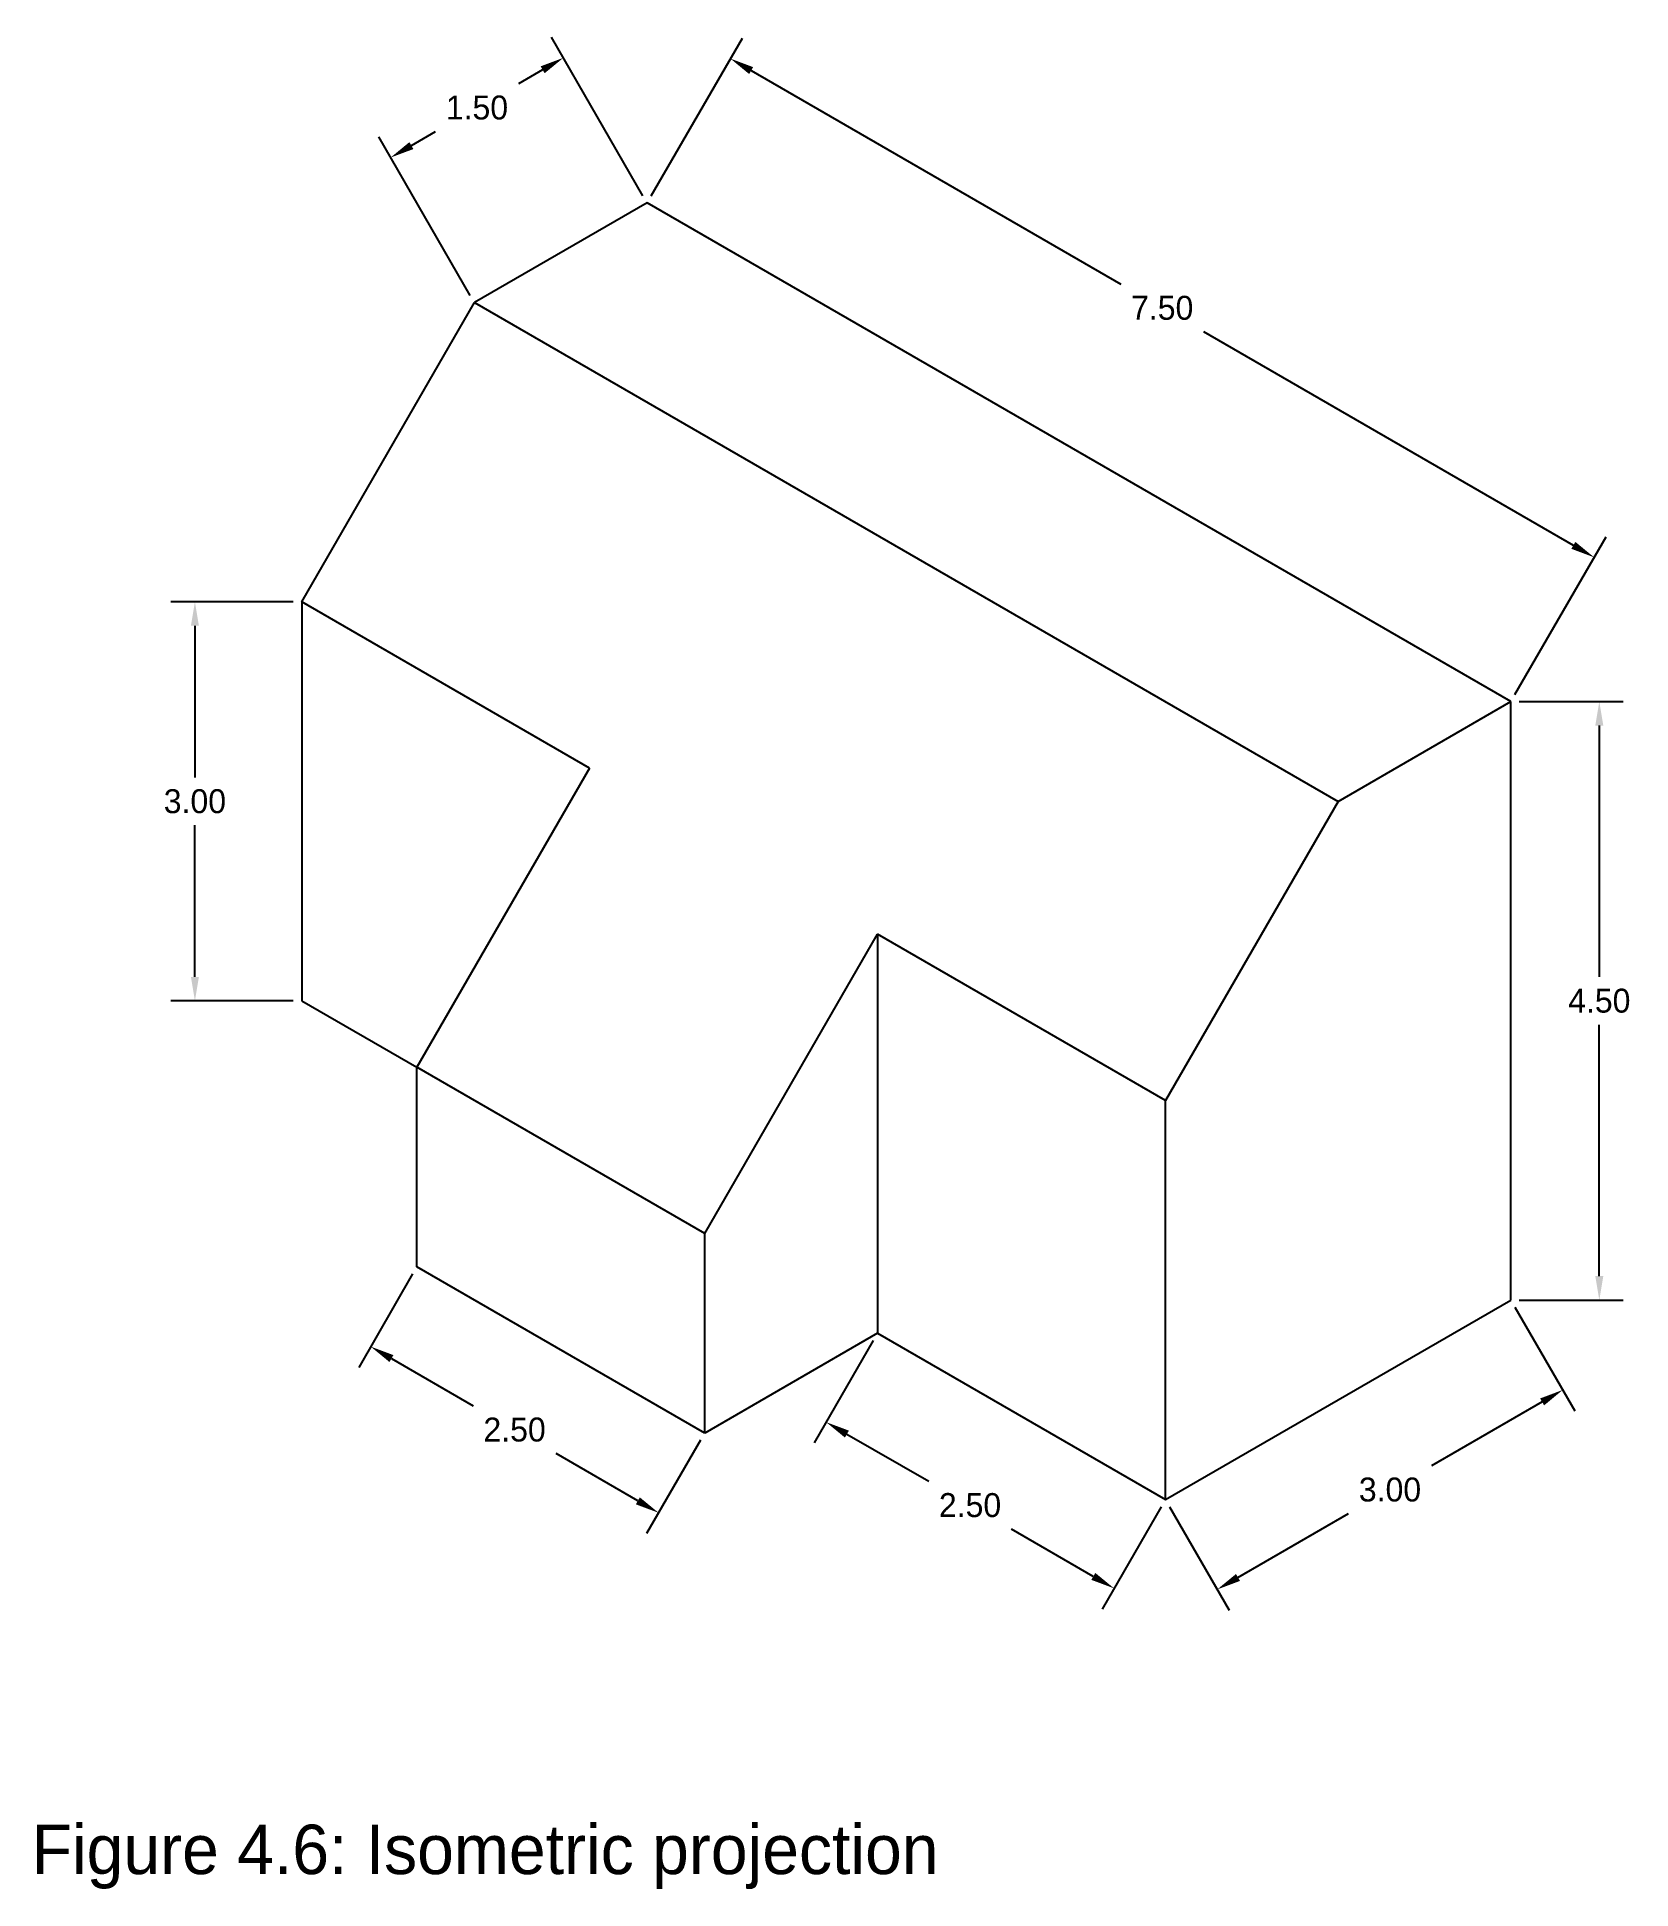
# Model space of a CAD drawing. Header units: inches. Extents: x 21.7 to 69.9, y -1.6 to 79.4.
# Drawn here: x 56.96 to 68.95, y -1.62 to 12.3 of the extents above; entities that cross this region are included whole.
import ezdxf

# ---------------------------------------------------------------- set-up
doc = ezdxf.new("R2010")
doc.units = ezdxf.units.IN
doc.header["$MEASUREMENT"] = 0
doc.dimstyles.get("Standard").update_dxf_attribs({"dimtxt": 0.18, "dimasz": 0.18, "dimexe": 0.18, "dimexo": 0.0625, "dimgap": 0.09, "dimtad": 0, "dimtih": 1, "dimtoh": 1, "dimzin": 0, "dimdsep": 46, "dimtxsty": 'Standard', "dimcen": 0.09, "dimadec": 0, "dimazin": 0, "dimtfac": 1, "dimtofl": 0, "dimtmove": 0, "dimatfit": 3, "dimfxl": 1, "dimtolj": 1, "dimtzin": 0, "dimarcsym": 0})

msp = doc.modelspace()

# ---------------------------------------------------------------- texts
at = {"insert": (56.919, -1.14), "char_height": 0.37151, "width": 25.3974, "attachment_point": 1}
msp.add_mtext('Figure 4.6: Isometric projection', dxfattribs=at)

# ---------------------------------------------------------------- blocks, each defined once
blk = doc.blocks.new('*D46')
at = {"color": 0, "lineweight": -2}
for p, q in [((61.579, 11.109), (62.264, 12.295)), ((62.33, 12.05), (65.109, 10.445)), ((68.513, 8.48), (65.733, 10.085)), ((68.074, 7.359), (68.759, 8.545))]:
    blk.add_line(p, q, dxfattribs=at)
at = {"color": 0}
for points in [[(62.345, 12.076), (62.315, 12.024), (62.174, 12.14)], [(68.528, 8.506), (68.498, 8.454), (68.669, 8.39)]]:
    blk.add_solid(points, dxfattribs=at)
at = {"layer": 'Defpoints', "color": 0}
for p in [(61.548, 11.055), (68.669, 8.39), (68.043, 7.305)]:
    blk.add_point(p, dxfattribs=at)
at = {"color": 0, "insert": (65.421, 10.265), "char_height": 0.18, "attachment_point": 5}
blk.add_mtext('\\A1;7.50', dxfattribs=at)
blk = doc.blocks.new('*D47')
at = {"color": 0, "lineweight": -2}
for p, q in [((61.516, 11.109), (60.828, 12.302)), ((60.762, 12.056), (60.58, 11.951)), ((59.775, 11.486), (59.956, 11.591)), ((60.217, 10.359), (59.529, 11.552))]:
    blk.add_line(p, q, dxfattribs=at)
at = {"color": 0}
for points in [[(60.747, 12.082), (60.777, 12.03), (60.918, 12.146)], [(59.76, 11.512), (59.79, 11.46), (59.619, 11.396)]]:
    blk.add_solid(points, dxfattribs=at)
at = {"layer": 'Defpoints', "color": 0}
for p in [(60.918, 12.146), (61.548, 11.055), (60.249, 10.305)]:
    blk.add_point(p, dxfattribs=at)
at = {"color": 0, "insert": (60.268, 11.771), "char_height": 0.18, "attachment_point": 5}
blk.add_mtext('\\A1;1.50', dxfattribs=at)
blk = doc.blocks.new('*D48')
at = {"color": 0, "lineweight": -2}
for p, q in [((68.105, 7.305), (68.888, 7.305)), ((68.708, 7.125), (68.708, 5.235)), ((68.708, 2.985), (68.708, 4.875)), ((68.105, 2.805), (68.888, 2.805))]:
    blk.add_line(p, q, dxfattribs=at)
at = {"color": 0}
for points in [[(68.678, 7.125), (68.738, 7.125), (68.708, 7.305)], [(68.678, 2.985), (68.738, 2.985), (68.708, 2.805)]]:
    blk.add_solid(points, dxfattribs=at)
at = {"layer": 'Defpoints', "color": 0}
for p in [(68.043, 7.305), (68.043, 2.805), (68.708, 2.805)]:
    blk.add_point(p, dxfattribs=at)
at = {"color": 0, "insert": (68.708, 5.055), "char_height": 0.18, "attachment_point": 5}
blk.add_mtext('\\A1;4.50', dxfattribs=at)
blk = doc.blocks.new('*D49')
at = {"color": 0, "lineweight": -2}
for p, q in [((68.074, 2.751), (68.523, 1.973)), ((68.278, 2.039), (67.446, 1.559)), ((65.476, 1.251), (65.925, 0.473)), ((65.991, 0.719), (66.823, 1.199))]:
    blk.add_line(p, q, dxfattribs=at)
at = {"color": 0}
for points in [[(68.263, 2.065), (68.293, 2.013), (68.433, 2.129)], [(65.976, 0.745), (66.006, 0.693), (65.835, 0.629)]]:
    blk.add_solid(points, dxfattribs=at)
at = {"layer": 'Defpoints', "color": 0}
for p in [(68.043, 2.805), (68.433, 2.129), (65.445, 1.305)]:
    blk.add_point(p, dxfattribs=at)
at = {"color": 0, "insert": (67.134, 1.379), "char_height": 0.18, "attachment_point": 5}
blk.add_mtext('\\A1;3.00', dxfattribs=at)
blk = doc.blocks.new('*D50')
at = {"color": 0, "lineweight": -2}
for p, q in [((63.248, 2.501), (62.804, 1.731)), ((63.05, 1.797), (63.665, 1.442)), ((65.414, 1.251), (64.969, 0.481)), ((64.903, 0.727), (64.288, 1.082))]:
    blk.add_line(p, q, dxfattribs=at)
at = {"color": 0}
for points in [[(63.065, 1.823), (63.035, 1.771), (62.894, 1.887)], [(64.918, 0.753), (64.888, 0.701), (65.059, 0.637)]]:
    blk.add_solid(points, dxfattribs=at)
at = {"layer": 'Defpoints', "color": 0}
for p in [(63.28, 2.555), (62.894, 1.887), (65.445, 1.305)]:
    blk.add_point(p, dxfattribs=at)
at = {"color": 0, "insert": (63.976, 1.262), "char_height": 0.18, "attachment_point": 5}
blk.add_mtext('\\A1;2.50', dxfattribs=at)
blk = doc.blocks.new('*D51')
at = {"color": 0, "lineweight": -2}
for p, q in [((59.784, 3.001), (59.379, 2.299)), ((59.625, 2.365), (60.24, 2.01)), ((61.949, 1.751), (61.544, 1.049)), ((61.478, 1.295), (60.863, 1.65))]:
    blk.add_line(p, q, dxfattribs=at)
at = {"color": 0}
for points in [[(59.64, 2.391), (59.61, 2.339), (59.469, 2.455)], [(61.493, 1.321), (61.463, 1.269), (61.634, 1.205)]]:
    blk.add_solid(points, dxfattribs=at)
at = {"layer": 'Defpoints', "color": 0}
for p in [(59.816, 3.055), (59.469, 2.455), (61.981, 1.805)]:
    blk.add_point(p, dxfattribs=at)
at = {"color": 0, "insert": (60.551, 1.83), "char_height": 0.18, "attachment_point": 5}
blk.add_mtext('\\A1;2.50', dxfattribs=at)
blk = doc.blocks.new('*D52')
at = {"color": 0, "lineweight": -2}
for p, q in [((58.887, 8.055), (57.967, 8.055)), ((58.147, 7.875), (58.147, 6.735)), ((58.147, 5.235), (58.147, 6.375)), ((58.887, 5.055), (57.967, 5.055))]:
    blk.add_line(p, q, dxfattribs=at)
at = {"color": 0}
for points in [[(58.117, 7.875), (58.177, 7.875), (58.147, 8.055)], [(58.117, 5.235), (58.177, 5.235), (58.147, 5.055)]]:
    blk.add_solid(points, dxfattribs=at)
at = {"layer": 'Defpoints', "color": 0}
for p in [(58.95, 8.055), (58.147, 5.055), (58.95, 5.055)]:
    blk.add_point(p, dxfattribs=at)
at = {"color": 0, "insert": (58.147, 6.555), "char_height": 0.18, "attachment_point": 5}
blk.add_mtext('\\A1;3.00', dxfattribs=at)

# ---------------------------------------------------------------- dimensions: what is measured, and where the dimension line sits
for p1, p2, distance, picture, middle in [((60.249, 10.305), (61.548, 11.055), 1.26, '*D47', (60.268, 11.771)), ((61.548, 11.055), (68.043, 7.305), 1.252, '*D46', (65.421, 10.265)), ((61.981, 1.805), (59.816, 3.055), 0.694, '*D51', (60.551, 1.83)), ((65.445, 1.305), (68.043, 2.805), -0.781, '*D49', (67.134, 1.379)), ((65.445, 1.305), (63.28, 2.555), 0.772, '*D50', (63.976, 1.262))]:
    dim = msp.add_aligned_dim(p1=p1, p2=p2, distance=distance, dimstyle='Standard')
    dim.commit()
    dim.dimension.update_dxf_attribs({"geometry": picture, "text_midpoint": middle})
for base, p1, p2, picture, middle in [((58.147, 5.055), (58.95, 8.055), (58.95, 5.055), '*D52', (58.147, 6.555)), ((68.708, 2.805), (68.043, 7.305), (68.043, 2.805), '*D48', (68.708, 5.055))]:
    dim = msp.add_linear_dim(base=base, p1=p1, p2=p2, angle=90, dimstyle='Standard')
    dim.commit()
    dim.dimension.update_dxf_attribs({"geometry": picture, "text_midpoint": middle})

# ---------------------------------------------------------------- linework, layer by layer
for p, q in [((61.548, 11.055), (60.249, 10.305)), ((68.043, 7.305), (61.548, 11.055)), ((58.95, 8.055), (60.249, 10.305)), ((60.249, 10.305), (66.744, 6.555)), ((61.115, 6.805), (58.95, 8.055)), ((58.95, 8.055), (58.95, 5.055)), ((66.744, 6.555), (68.043, 7.305)), ((68.043, 2.805), (68.043, 7.305)), ((61.115, 6.805), (59.816, 4.555)), ((66.744, 6.555), (65.445, 4.305)), ((61.981, 3.305), (63.28, 5.555)), ((65.445, 4.305), (63.28, 5.555)), ((63.28, 5.555), (63.28, 2.555)), ((58.95, 5.055), (59.816, 4.555)), ((59.816, 3.055), (59.816, 4.555)), ((61.981, 3.305), (59.816, 4.555)), ((65.445, 1.305), (65.445, 4.305)), ((61.981, 1.805), (61.981, 3.305)), ((61.981, 1.805), (59.816, 3.055)), ((65.445, 1.305), (68.043, 2.805)), ((63.28, 2.555), (61.981, 1.805)), ((63.28, 2.555), (65.445, 1.305))]:
    msp.add_line(p, q)

msp.set_redraw_order([(e.dxf.handle, doc.entitydb.next_handle()) for e in msp.query("TEXT MTEXT ATTDEF DIMENSION ARC_DIMENSION")])  # texts and dimensions are drawn at this point

doc.saveas('drawing.dxf')
